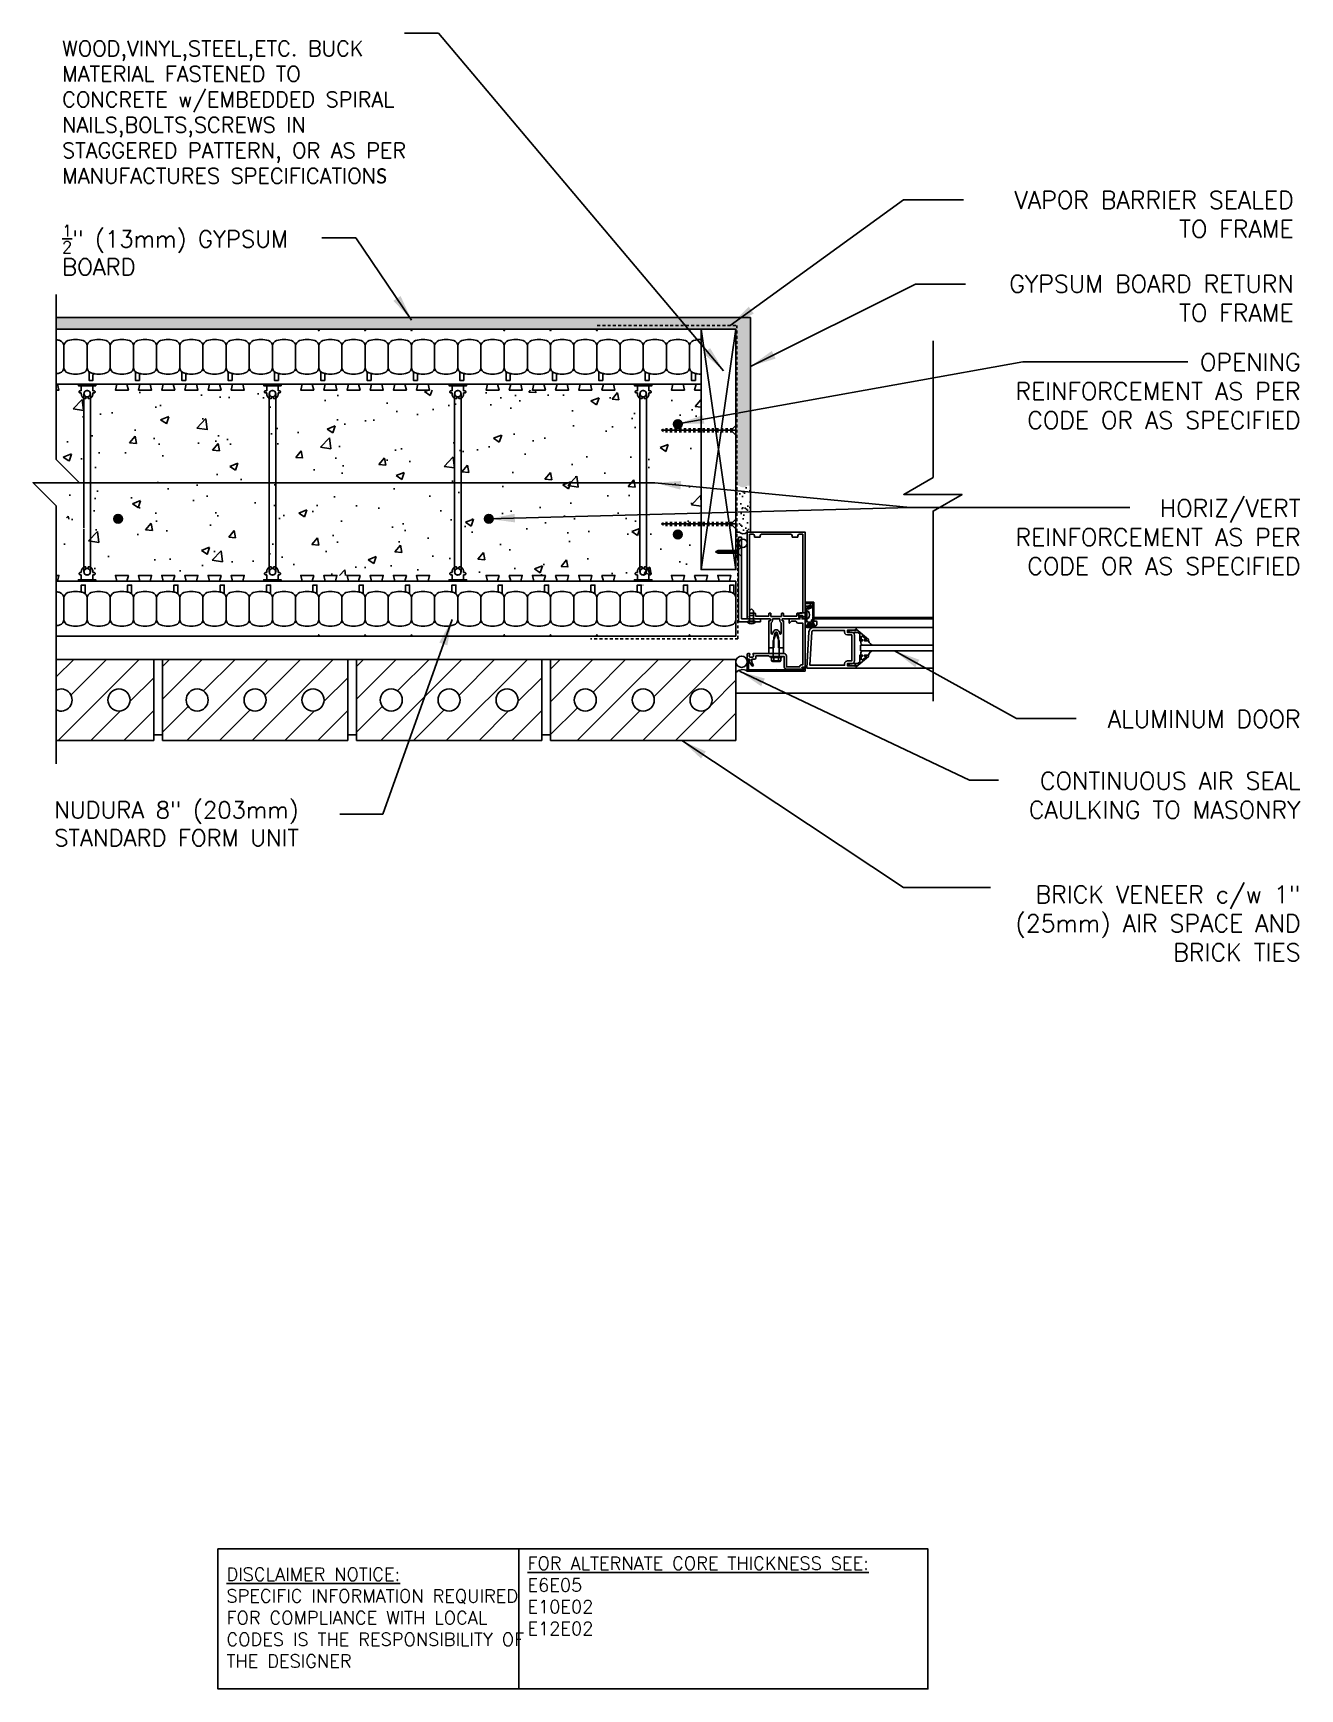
# Model space of a CAD drawing. Header units: inches. Extents: x 2954.8 to 3009.5, y 488.4 to 559.8.
import ezdxf

# ---------------------------------------------------------------- set-up
doc = ezdxf.new("R2010")
doc.units = ezdxf.units.IN
doc.header["$LTSCALE"] = 0.5
doc.header["$MEASUREMENT"] = 0
doc.linetypes.add('DASHED2', pattern=[0.375, 0.25, -0.125])
doc.linetypes.add('HIDDEN2', pattern=[0.1875, 0.125, -0.0625])
doc.layers.get('0').update_dxf_attribs({"linetype": 'CONTINUOUS'})
for name, color, linetype in [('HATCH', 12, 'CONTINUOUS'), ('LINE18', 9, 'CONTINUOUS'), ('line25', 2, 'CONTINUOUS'), ('LINE50', 5, 'CONTINUOUS'), ('LINE65', 3, 'CONTINUOUS'), ('LINE9', 9, 'CONTINUOUS'), ('TEXT', 4, 'CONTINUOUS')]:
    doc.layers.add(name, color=color, linetype=linetype)
doc.styles.add('DIM', font='romans.shx', dxfattribs={"width": 0.7})
doc.styles.add('ROMANS', font='romans')
doc.styles.get("Standard").update_dxf_attribs({"font": 'romans.shx'})
doc.dimstyles.new('ext_12', dxfattribs={"dimscale": 12, "dimtxt": 0.09375, "dimasz": 0.09375, "dimexe": 0.09375, "dimexo": 0.0625, "dimgap": 0.0625, "dimtad": 1, "dimdec": 1, "dimzin": 3, "dimdsep": 46, "dimlunit": 4, "dimtxsty": 'DIM', "dimcen": 0.09, "dimdle": 0.09375, "dimclrt": 4, "dimadec": 0, "dimazin": 0, "dimtfac": 1, "dimtdec": 1, "dimtmove": 2, "dimatfit": 3, "dimfxl": 0, "dimfrac": 2, "dimtolj": 1, "dimtzin": 0, "dimarcsym": 0})

msp = doc.modelspace()

# ---------------------------------------------------------------- texts
at = {"layer": 'TEXT', "attachment_point": 4}
for s, insert, char_height, width in [('{\\H0.9167x;WOOD,VINYL,STEEL,ETC. BUCK MATERIAL FASTENED TO CONCRETE w/EMBEDDED SPIRAL NAILS,BOLTS,SCREWS IN STAGGERED PATTERN, OR AS PER MANUFACTURES SPECIFICATION\\fCalibri|b0|i0|c0|p34;S}', (2956.096, 556.43), 0.72, 14.97902), ('\\A1;{\\H0.7x;\\S1/2;}" (13mm) GYPSUM BOARD', (2956.096, 550.48), 0.72, 10.95723), ('NUDURA 8" (203mm) STANDARD FORM UNIT', (2955.756, 525.721), 0.72, 14.97902), ('{\\LFOR ALTERNATE CORE THICKNESS SEE:\\P}E6E05\\PE10E02\\PE12E02', (2976.18, 492.406), 0.5625, 23.33295), ('{\\LDISCLAIMER NOTICE:}\\PSPECIFIC INFORMATION REQUIRED FOR COMPLIANCE WITH LOCAL CODES IS THE RESPONSIBILITY OF THE DESIGNER', (2963.188, 491.466), 0.5625, 14.00235)]:
    msp.add_mtext(s, dxfattribs=dict(at, insert=insert, char_height=char_height, width=width))
at = {"layer": 'TEXT', "char_height": 0.75, "width": 13.88435, "attachment_point": 9, "style": 'ROMANS'}
for s, insert in [('\\A1;VAPOR BARRIER SEALED TO FRAME', (3009.253, 551.018)), ('\\A1;GYPSUM BOARD RETURN TO FRAME ', (3009.253, 547.4)), ('\\A1;OPENING REINFORCEMENT AS PER CODE OR AS SPECIFIED', (3009.549, 542.768)), ('\\A1;HORIZ/VERT\\PREINFORCEMENT AS PER CODE OR AS SPECIFIED', (3009.549, 536.469)), ('\\A1;ALUMINUM DOOR', (3009.549, 529.871)), ('\\A1;CONTINUOUS AIR SEAL CAULKING TO MASONRY', (3009.549, 525.953)), ('\\A1;BRICK VENEER c/w 1" (25mm) AIR SPACE AND BRICK TIES', (3009.549, 519.803))]:
    msp.add_mtext(s, dxfattribs=dict(at, insert=insert))

# ---------------------------------------------------------------- blocks, each defined once
blk = doc.blocks.new('Connector')
blk.add_point((0.271, 0))
at = {"layer": 'LINE9'}
for p, q in [((0, 0.375), (0, -0.375)), ((0.062, -0.375), (0.062, 0.375)), ((0.281, 0.25), (0.062, 0.25))]:
    blk.add_line(p, q, dxfattribs=at)
for points, weights in [([(0.007, 0.375), (0.004, 0.375), (0, 0.375)], [1, 0.972587069138, 0.950305488115]), ([(0.327, 0.343), (0.308, 0.343), (0.281, 0.317), (0.281, 0.297)], [1, 0.85355339, 0.85355339, 1]), ([(0.328, 0.343), (0.327, 0.343), (0.327, 0.343)], [1, 0.70710678, 1]), ([(0.375, 0.297), (0.375, 0.317), (0.348, 0.343), (0.329, 0.343)], [1, 0.85355339, 0.85355339, 1]), ([(0.406, 0.25), (0.546, 0.25), (0.619, 0.131)], [0.958404415409, 0.794674173519, 0.864651571113]), ([(0.619, 0.052), (0.612, 0.049), (0.604, 0.049)], [0.83615024178, 0.892081430621, 1]), ([(0, -0.375), (0.004, -0.375), (0.007, -0.375)], [0.950305488115, 0.972587069138, 1]), ([(0.281, -0.297), (0.281, -0.317), (0.308, -0.343), (0.327, -0.343)], [1, 0.85355339, 0.85355339, 1]), ([(0.327, -0.343), (0.281, -0.343), (0.281, -0.297)], [1, 0.70710678, 1]), ([(0.329, -0.343), (0.348, -0.343), (0.375, -0.317), (0.375, -0.297)], [1, 0.85355339, 0.85355339, 1]), ([(0.375, -0.297), (0.375, -0.343), (0.329, -0.343)], [1, 0.70710678, 1]), ([(0.619, -0.131), (0.546, -0.25), (0.406, -0.25)], [0.864651574428, 0.794674169686, 0.958404415195]), ([(0.604, -0.049), (0.612, -0.049), (0.619, -0.052)], [1, 0.89208144177, 0.836150253337])]:
    blk.add_rational_spline(points, weights, degree=2, dxfattribs=at)
for points, degree in [([(0, 0.375), (0.002, 0.375), (0.005, 0.375), (0.007, 0.375)], 3), ([(0.007, 0.375), (0.021, 0.375), (0.051, 0.375), (0.062, 0.375), (0.062, 0.375)], 3), ([(0.281, 0.25), (0.281, 0.297)], 1), ([(0.327, 0.343), (0.327, 0.343), (0.328, 0.343), (0.328, 0.343)], 3), ([(0.328, 0.343), (0.329, 0.343), (0.329, 0.343), (0.329, 0.343)], 3), ([(0.375, 0.25), (0.375, 0.297)], 1), ([(0.406, 0.25), (0.375, 0.25)], 1), ([(0.406, 0.25), (0.406, 0.25)], 1), ([(0.406, 0.25), (0.406, 0.25)], 1), ([(0.406, 0.25), (0.406, 0.25)], 1), ([(0.406, 0.25), (0.406, 0.25)], 1), ([(0.406, 0.25), (0.406, 0.25)], 1), ([(0.406, 0.25), (0.406, 0.25)], 1), ([(0.406, 0.25), (0.406, 0.25)], 1), ([(0.406, 0.25), (0.406, 0.25)], 1), ([(0.406, 0.25), (0.406, 0.25)], 1), ([(0.406, 0.25), (0.406, 0.25)], 1), ([(0.406, 0.25), (0.406, 0.25)], 1), ([(0.406, 0.25), (0.406, 0.25)], 1), ([(0.406, 0.25), (0.406, 0.25)], 1), ([(0.406, 0.25), (0.406, 0.25)], 1), ([(0.406, 0.25), (0.406, 0.25)], 1), ([(0.406, 0.25), (0.406, 0.25)], 1), ([(0.406, 0.25), (0.406, 0.25)], 1), ([(0.406, 0.25), (0.406, 0.25)], 1), ([(0.406, 0.25), (0.406, 0.25)], 1), ([(0.406, 0.25), (0.406, 0.25)], 1), ([(0.406, 0.25), (0.406, 0.25)], 1), ([(0.406, 0.25), (0.406, 0.25)], 1), ([(0.406, 0.25), (0.406, 0.25)], 1), ([(0.406, 0.25), (0.406, 0.25)], 1), ([(0.604, 0.049), (0.532, 0.049)], 1), ([(0.532, 0.049), (0.532, 0.049)], 1), ([(0.532, 0.049), (0.532, 0.049)], 1), ([(0.532, 0.049), (0.532, 0.049)], 1), ([(0.532, 0.049), (0.532, 0.049)], 1), ([(0.532, 0.049), (0.532, 0.049)], 1), ([(0.532, 0.049), (0.532, 0.049)], 1), ([(0.532, 0.049), (0.532, 0.049)], 1), ([(0.532, 0.049), (0.532, 0.049)], 1), ([(0.532, 0.049), (0.532, 0.049)], 1), ([(0.532, 0.049), (0.532, 0.049)], 1), ([(0.604, 0.049), (0.609, 0.049), (0.614, 0.05), (0.619, 0.052)], 3), ([(0.604, 0.049), (0.604, 0.049)], 1), ([(0.604, 0.049), (0.604, 0.049)], 1), ([(0.604, 0.049), (0.604, 0.049)], 1), ([(0.604, 0.049), (0.604, 0.049)], 1), ([(0.619, 0.131), (0.619, 0.052)], 1), ([(0.619, 0.131), (0.619, 0.131)], 1), ([(0.619, 0.131), (0.619, 0.131)], 1), ([(0.619, 0.131), (0.619, 0.131)], 1), ([(0.619, 0.131), (0.619, 0.131)], 1), ([(0.007, -0.375), (0.005, -0.375), (0.002, -0.375), (0, -0.375)], 3), ([(0.062, -0.375), (0.062, -0.375), (0.051, -0.375), (0.021, -0.375), (0.007, -0.375)], 3), ([(0.062, -0.25), (0.281, -0.25)], 1), ([(0.281, -0.297), (0.281, -0.25)], 1), ([(0.281, -0.25), (0.281, -0.297)], 1), ([(0.328, -0.343), (0.328, -0.343), (0.327, -0.343), (0.327, -0.343)], 3), ([(0.329, -0.343), (0.329, -0.343), (0.329, -0.343), (0.328, -0.343)], 3), ([(0.375, -0.25), (0.375, -0.297)], 1), ([(0.375, -0.297), (0.375, -0.25)], 1), ([(0.406, -0.25), (0.375, -0.25)], 1), ([(0.406, -0.25), (0.406, -0.25)], 1), ([(0.406, -0.25), (0.406, -0.25)], 1), ([(0.406, -0.25), (0.406, -0.25)], 1), ([(0.406, -0.25), (0.406, -0.25)], 1), ([(0.406, -0.25), (0.406, -0.25)], 1), ([(0.406, -0.25), (0.406, -0.25)], 1), ([(0.406, -0.25), (0.406, -0.25)], 1), ([(0.406, -0.25), (0.406, -0.25)], 1), ([(0.406, -0.25), (0.406, -0.25)], 1), ([(0.406, -0.25), (0.406, -0.25)], 1), ([(0.406, -0.25), (0.406, -0.25)], 1), ([(0.532, -0.049), (0.604, -0.049)], 1), ([(0.604, -0.049), (0.58, -0.049), (0.556, -0.049), (0.532, -0.049)], 3), ([(0.532, -0.049), (0.532, -0.049)], 1), ([(0.532, -0.049), (0.532, -0.049)], 1), ([(0.532, -0.049), (0.532, -0.049)], 1), ([(0.532, -0.049), (0.532, -0.049)], 1), ([(0.619, -0.052), (0.614, -0.05), (0.609, -0.049), (0.604, -0.049)], 3), ([(0.604, -0.049), (0.604, -0.049)], 1), ([(0.604, -0.049), (0.604, -0.049)], 1), ([(0.604, -0.049), (0.604, -0.049)], 1), ([(0.604, -0.049), (0.604, -0.049)], 1), ([(0.604, -0.049), (0.604, -0.049)], 1), ([(0.604, -0.049), (0.604, -0.049)], 1), ([(0.604, -0.049), (0.604, -0.049)], 1), ([(0.604, -0.049), (0.604, -0.049)], 1), ([(0.619, -0.052), (0.619, -0.131)], 1), ([(0.619, -0.131), (0.619, -0.131)], 1), ([(0.619, -0.131), (0.619, -0.131)], 1), ([(0.619, -0.131), (0.619, -0.131)], 1), ([(0.619, -0.131), (0.619, -0.131)], 1)]:
    blk.add_open_spline(points, degree=degree, dxfattribs=at)
for points, weights, knots in [([(0.062, 0.375), (0.062, 0.375), (0.046, 0.375), (0.03, 0.375), (0.007, 0.375)], [0.868718858569, 0.861102746415, 1, 0.861102734288, 0.868718859898], [0, 0, 0, 0.5, 0.5, 1, 1, 1]), ([(0.532, 0.049), (0.472, 0.203), (0.333, 0.113), (0.157, 0), (0.333, -0.113), (0.472, -0.203), (0.532, -0.049)], [0.899508922286, 0.599718215298, 1, 0.54226024, 1, 0.599718224335, 0.899508908749], [0, 0, 0, 0.318112, 0.318112, 0.681888, 0.681888, 1, 1, 1]), ([(0.007, -0.375), (0.03, -0.375), (0.046, -0.375), (0.062, -0.375), (0.062, -0.375)], [0.868718859319, 0.861102739573, 1, 0.861102742958, 0.868718858948], [0, 0, 0, 0.5, 0.5, 1, 1, 1])]:
    blk.add_rational_spline(points, weights, degree=2, knots=knots, dxfattribs=at)
blk = doc.blocks.new('B060316')
for p, q in [((1.969, 0), (1.969, -0.133)), ((2.217, -0.013), (1.969, 0)), ((1.969, -0.347), (1.969, -0.469)), ((2, -0.5), (2.126, -0.5)), ((2.003, -0.133), (2.003, -0.115)), ((2.003, -0.365), (2.003, -0.347)), ((2.049, -0.115), (2.049, -0.365)), ((2.107, -0.265), (2.107, -0.127)), ((2.207, -0.265), (2.107, -0.265)), ((2.107, -0.359), (2.107, -0.329)), ((2.157, -0.38), (2.119, -0.373)), ((2.121, -0.314), (2.207, -0.306)), ((2.157, -0.469), (2.157, -0.38)), ((2.169, -0.065), (2.405, -0.065)), ((2.207, -0.306), (2.207, -0.265)), ((2.555, -0.013), (2.217, -0.013)), ((2.451, -0.065), (2.747, -0.065)), ((2.803, 0), (2.555, -0.013)), ((2.747, -0.065), (2.747, -0.141)), ((2.803, -0.01), (2.803, 0)), ((2.813, -0.02), (2.803, -0.01)), ((2.803, -0.03), (2.813, -0.02)), ((2.803, -0.108), (2.803, -0.03)), ((2.848, -0.232), (2.803, -0.108))]:
    blk.add_line(p, q)
for centre, radius, start, end in [((1.986, -0.133), 0.017, 180, 0), ((1.986, -0.347), 0.017, 360, 180), ((2, -0.469), 0.031, 180, 270), ((2.026, -0.115), 0.023, 0, 180), ((2.026, -0.365), 0.023, 180, 0), ((2.169, -0.127), 0.062, 90, 180), ((2.122, -0.329), 0.015, 95, 180), ((2.122, -0.359), 0.015, 180, 260), ((2.126, -0.469), 0.031, 270, 0), ((2.428, -0.086), 0.031, 42.64231, 137.35769), ((2.356, -0.5), 0.531, 29.03527, 42.57888), ((2.833, -0.235), 0.015, 209.03527, 10.96473)]:
    blk.add_arc(centre, radius, start, end)

# ---------------------------------------------------------------- hatches: boundary and pattern name
at = {"layer": 'HATCH'}
h = msp.add_hatch(dxfattribs=at)
h.set_pattern_fill('AR-SAND', color=256, scale=0.25, style=0)
h.set_pattern_definition([(37.5, (8.8331, -13.38456), (-0.01574834, 0.48170594), [0, -0.38, 0, -0.425, 0, -0.40625]), (7.5, (8.8331, -13.38456), (0.44244418, 0.70553652), [0, -0.205, 0, -0.3425, 0, -0.13125]), (327.5, (8.5256, -13.38456), (0.778535465, 0.001414763), [0, -0.125, 0, -0.45, 0, -0.5875]), (317.5, (8.5256, -13.38456), (0.75153165, 0.21941889), [0, -0.0625, 0, -0.295, 0, -0.3375])])
h.paths.add_polyline_path([(2985.799, 547.566), (2985.544, 547.566), (2955.852, 547.566), (2955.852, 547.066), (2983.674, 547.066), (2985.174, 547.066), (2985.174, 540.316), (2985.299, 540.316, 0.406613), (2985.665, 540.312), (2985.665, 540.316), (2985.799, 540.316)])
h = msp.add_hatch(dxfattribs=at)
h.set_pattern_fill('AR-CONC', color=256, scale=0.5, style=0)
h.set_pattern_definition([(50, (-1.7398, 27.8375), (3.586301, -0.3137607), [0.375, -4.125]), (355, (-1.7398, 27.8375), (-0.6937567, 3.7609607), [0.3, -3.3]), (100.4514, (-1.441, 27.8114), (2.892547, 3.4471977), [0.318701, -3.5057106]), (46.1842, (-1.74, 28.8375), (5.336205, -0.827595), [0.5625, -6.1875]), (96.6356, (-1.295, 28.7686), (4.6733135, 4.870589), [0.478051, -5.258565]), (351.1842, (-1.74, 28.8375), (4.67331, 4.870593), [0.45, -4.95]), (21, (-1.2398, 28.5875), (2.9845353, -2.0130945), [0.375, -4.125]), (326, (-1.2398, 28.5875), (1.2165767, 3.6257502), [0.3, -3.3]), (71.4514, (-0.991, 28.4198), (4.201113, 1.6126525), [0.318701, -3.5057106]), (37.5, (-1.7398, 27.8375), (0.0607993, 1.66446927), [0, -3.26, 0, -3.35, 0, -3.3125]), (7.5, (-1.7398, 27.8375), (1.3153477, 1.9720586), [0, -1.91, 0, -3.185, 0, -1.2625]), (327.5, (-2.8548, 27.8375), (2.6691122, -0.11277436), [0, -1.25, 0, -3.9, 0, -5.175]), (317.5, (-3.3548, 27.8375), (2.9159308, 0.500525), [0, -1.625, 0, -2.59, 0, -3.675])])
h.paths.add_polyline_path([(2955.955, 539.11), (2957.113, 538.441), (2955.955, 538.441), (2955.955, 536.441), (2983.674, 536.441), (2983.674, 544.441), (2955.955, 544.441)])
h = msp.add_hatch(dxfattribs=at)
h.set_pattern_fill('AR-SAND', color=256, scale=0.25, style=0)
h.set_pattern_definition([(37.5, (0, 0), (-0.01574834, 0.48170594), [0, -0.38, 0, -0.425, 0, -0.40625]), (7.5, (0, 0), (0.44244418, 0.70553652), [0, -0.205, 0, -0.3425, 0, -0.13125]), (327.5, (-0.3075, 0), (0.778535465, 0.001414763), [0, -0.125, 0, -0.45, 0, -0.5875]), (317.5, (-0.3075, 0), (0.75153165, 0.21941889), [0, -0.0625, 0, -0.295, 0, -0.3375])])
h.paths.add_polyline_path([(2985.799, 540.278), (2985.319, 540.278), (2985.319, 538.298, 0.376662), (2985.665, 538.312), (2985.665, 538.316), (2985.799, 538.316)])
at = {"layer": 'LINE65'}
for points in [[(2982.859, 542.97, 1), (2982.484, 542.97, 1)], [(2958.696, 538.886, 1), (2958.321, 538.886, 1)], [(2974.696, 538.886, 1), (2974.321, 538.886, 1)], [(2982.859, 538.209, 1), (2982.484, 538.209, 1)]]:
    msp.add_hatch(color=256, dxfattribs=at).paths.add_polyline_path(points)

# ---------------------------------------------------------------- linework, layer by layer
at = {"layer": 'HATCH'}
for p, q in [((2983.674, 547.066), (2985.174, 536.691)), ((2985.174, 547.066), (2983.674, 536.691)), ((2985.174, 542.705), (2981.968, 542.705)), ((2985.174, 538.664), (2981.968, 538.664)), ((2985.289, 537.463), (2984.289, 537.463)), ((2955.843, 532.063), (2956.596, 532.816)), ((2955.925, 529.316), (2959.425, 532.816)), ((2956.475, 531.281), (2958.01, 532.816)), ((2960.424, 532.512), (2960.728, 532.816)), ((2960.424, 531.098), (2962.143, 532.816)), ((2961.471, 529.316), (2964.971, 532.816)), ((2962.197, 531.457), (2963.557, 532.816)), ((2964.3, 529.316), (2967.8, 532.816)), ((2964.85, 531.281), (2966.385, 532.816)), ((2968.799, 532.512), (2969.103, 532.816)), ((2968.799, 531.098), (2970.518, 532.816)), ((2969.846, 529.316), (2973.346, 532.816)), ((2970.572, 531.457), (2971.932, 532.816)), ((2972.675, 529.316), (2976.175, 532.816)), ((2973.225, 531.281), (2974.76, 532.816)), ((2977.174, 532.402), (2977.589, 532.816)), ((2977.174, 530.987), (2979.003, 532.816)), ((2979.008, 531.407), (2980.417, 532.816)), ((2980.574, 531.559), (2981.831, 532.816)), ((2981.16, 529.316), (2984.66, 532.816)), ((2981.631, 531.202), (2983.246, 532.816)), ((2959.021, 530.998), (2960.049, 532.027)), ((2967.396, 530.998), (2968.424, 532.027)), ((2975.771, 530.998), (2976.799, 532.027)), ((2984.088, 530.83), (2985.174, 531.916)), ((2978.331, 529.316), (2980.574, 531.559)), ((2957.339, 529.316), (2958.617, 530.595)), ((2958.753, 529.316), (2960.049, 530.612)), ((2960.424, 529.683), (2961.534, 530.793)), ((2962.885, 529.316), (2964.21, 530.641)), ((2965.714, 529.316), (2966.992, 530.595)), ((2967.128, 529.316), (2968.424, 530.612)), ((2968.799, 529.683), (2969.909, 530.793)), ((2971.26, 529.316), (2972.585, 530.641)), ((2974.089, 529.316), (2975.367, 530.595)), ((2975.503, 529.316), (2976.799, 530.612)), ((2977.174, 529.573), (2978.334, 530.733)), ((2980.304, 529.875), (2981.039, 530.609)), ((2982.574, 529.316), (2983.91, 530.652)), ((2983.988, 529.316), (2985.174, 530.502)), ((2979.746, 529.316), (2980.304, 529.875))]:
    msp.add_line(p, q, dxfattribs=at)
at = {"layer": 'HATCH', "color": 6, "linetype": 'DASHED2'}
for q in [(2985.262, 538.031), (2978.906, 533.712)]:
    msp.add_line((2985.262, 533.712), q, dxfattribs=at)
at = {"layer": 'HATCH', "color": 12}
for p, q in [((2988.165, 538.316), (2988.146, 538.316)), ((2993.688, 534.626), (2988.544, 534.626)), ((2993.688, 534.563), (2988.544, 534.563)), ((2990.363, 534.188), (2993.688, 534.188)), ((2990.567, 533.527), (2990.579, 533.482)), ((2990.567, 533.527), (2990.579, 533.482)), ((2990.579, 533.144), (2990.567, 533.099)), ((2990.579, 533.144), (2990.567, 533.099)), ((2990.567, 533.099), (2990.567, 533.001)), ((2990.579, 533.482), (2990.611, 533.45)), ((2990.579, 533.482), (2990.611, 533.45)), ((2990.611, 533.176), (2990.579, 533.144)), ((2990.611, 533.176), (2990.579, 533.144)), ((2990.611, 533.45), (2990.656, 533.438)), ((2990.611, 533.45), (2990.656, 533.438)), ((2990.656, 533.188), (2990.611, 533.176)), ((2990.656, 533.188), (2990.611, 533.176)), ((2990.893, 533.626), (2990.929, 533.548)), ((2990.893, 533.626), (2990.929, 533.548)), ((2990.929, 533.078), (2990.893, 533)), ((2990.929, 533.078), (2990.893, 533)), ((2990.929, 533.548), (2990.986, 533.484)), ((2990.929, 533.548), (2990.986, 533.484)), ((2990.986, 533.142), (2990.929, 533.078)), ((2990.986, 533.142), (2990.929, 533.078)), ((2990.986, 533.484), (2991.059, 533.438)), ((2990.986, 533.484), (2991.059, 533.438)), ((2991.059, 533.188), (2990.986, 533.142)), ((2991.059, 533.188), (2990.986, 533.142)), ((2990.363, 532.438), (2993.688, 532.438)), ((2993.688, 531.362), (2985.174, 531.362))]:
    msp.add_line(p, q, dxfattribs=at)
at = {"layer": 'HATCH', "color": 6, "linetype": 'DASHED2'}
msp.add_lwpolyline([(2979.195, 547.232), (2985.213, 547.232), (2985.213, 537.124)], dxfattribs=at)
at = {"layer": 'HATCH', "color": 12}
msp.add_lwpolyline([(2990.567, 533.527), (2990.567, 533.626)], dxfattribs=at)
at = {"layer": 'HATCH'}
for centre, radius in [((2985.482, 537.829), 0.183), ((2985.42, 532.719), 0.246)]:
    msp.add_circle(centre, radius, dxfattribs=at)
for centre, radius, start, end in [((2985.484, 538.502), 0.262, 225.1394, 313.64867), ((2985.458, 531.986), 0.39, 57.88706, 136.7705)]:
    msp.add_arc(centre, radius, start, end, dxfattribs=at)
at = {"layer": 'LINE18', "linetype": 'HIDDEN2'}
for p, q in [((2981.968, 542.705), (2982.087, 542.767)), ((2981.968, 542.705), (2982.087, 542.642)), ((2985.03, 542.767), (2982.087, 542.767)), ((2985.03, 542.642), (2982.087, 542.642)), ((2981.968, 538.664), (2982.087, 538.727)), ((2981.968, 538.664), (2982.087, 538.602)), ((2985.03, 538.727), (2982.087, 538.727)), ((2985.03, 538.602), (2982.087, 538.602))]:
    msp.add_line(p, q, dxfattribs=at)
at = {"layer": 'LINE18'}
for p, q in [((2985.03, 542.767), (2985.174, 542.911)), ((2985.03, 542.642), (2985.174, 542.499)), ((2985.03, 538.727), (2985.174, 538.87)), ((2985.03, 538.602), (2985.174, 538.458)), ((2985.299, 538.316), (2985.174, 538.316)), ((2986.237, 534.566), (2985.414, 534.566)), ((2986.237, 534.441), (2986.237, 534.566)), ((2986.237, 534.441), (2985.289, 534.441))]:
    msp.add_line(p, q, dxfattribs=at)
for points in [[(2955.843, 528.316), (2955.843, 539.441), (2954.843, 540.441), (2956.843, 540.441), (2955.843, 541.441), (2955.843, 548.566)], [(2993.688, 531.02), (2993.688, 539.218), (2994.94, 539.941), (2992.418, 539.941), (2993.688, 540.674), (2993.688, 546.566)]]:
    msp.add_lwpolyline(points, dxfattribs=at)
at = {"layer": 'line25'}
for p, q in [((2985.174, 547.066), (2983.674, 547.066)), ((2983.674, 544.691), (2955.861, 544.691)), ((2985.174, 536.191), (2955.861, 536.191)), ((2981.153, 536.023), (2981.174, 536.023)), ((2960.049, 532.816), (2960.049, 529.316)), ((2960.424, 532.816), (2960.424, 529.316)), ((2960.424, 532.816), (2960.424, 529.316)), ((2968.424, 532.816), (2968.424, 529.316)), ((2968.799, 532.816), (2968.799, 529.316)), ((2968.799, 532.816), (2968.799, 529.316)), ((2976.799, 532.816), (2976.799, 529.316)), ((2977.174, 532.816), (2977.174, 529.316)), ((2977.174, 532.816), (2977.174, 529.316)), ((2985.174, 532.816), (2985.174, 529.316)), ((2960.424, 529.566), (2960.049, 529.566)), ((2968.799, 529.566), (2968.424, 529.566)), ((2977.174, 529.566), (2976.799, 529.566)), ((2960.049, 529.316), (2955.843, 529.316)), ((2968.424, 529.316), (2960.424, 529.316)), ((2976.799, 529.316), (2968.799, 529.316)), ((2985.174, 529.316), (2977.174, 529.316))]:
    msp.add_line(p, q, dxfattribs=at)
for points in [[(2983.674, 547.066), (2983.674, 536.691), (2985.174, 536.691), (2985.174, 547.066)], [(2955.843, 544.691), (2955.893, 544.691), (2955.955, 544.441), (2955.843, 544.441)], [(2983.674, 544.441), (2983.393, 544.441), (2983.455, 544.691)], [(2955.843, 536.191), (2955.893, 536.191), (2955.955, 536.441), (2955.843, 536.441)]]:
    msp.add_lwpolyline(points, dxfattribs=at)
for points in [[(2958.893, 544.691), (2958.955, 544.441), (2958.393, 544.441), (2958.455, 544.691)], [(2959.893, 544.691), (2959.955, 544.441), (2959.393, 544.441), (2959.455, 544.691)], [(2960.893, 544.691), (2960.955, 544.441), (2960.393, 544.441), (2960.455, 544.691)], [(2961.893, 544.691), (2961.955, 544.441), (2961.393, 544.441), (2961.455, 544.691)], [(2962.893, 544.691), (2962.955, 544.441), (2962.393, 544.441), (2962.455, 544.691)], [(2963.893, 544.691), (2963.955, 544.441), (2963.393, 544.441), (2963.455, 544.691)], [(2966.893, 544.691), (2966.955, 544.441), (2966.393, 544.441), (2966.455, 544.691)], [(2967.893, 544.691), (2967.955, 544.441), (2967.393, 544.441), (2967.455, 544.691)], [(2968.893, 544.691), (2968.955, 544.441), (2968.393, 544.441), (2968.455, 544.691)], [(2969.893, 544.691), (2969.955, 544.441), (2969.393, 544.441), (2969.455, 544.691)], [(2970.893, 544.691), (2970.955, 544.441), (2970.393, 544.441), (2970.455, 544.691)], [(2971.893, 544.691), (2971.955, 544.441), (2971.393, 544.441), (2971.455, 544.691)], [(2974.893, 544.691), (2974.955, 544.441), (2974.393, 544.441), (2974.455, 544.691)], [(2975.893, 544.691), (2975.955, 544.441), (2975.393, 544.441), (2975.455, 544.691)], [(2976.893, 544.691), (2976.955, 544.441), (2976.393, 544.441), (2976.455, 544.691)], [(2977.893, 544.691), (2977.955, 544.441), (2977.393, 544.441), (2977.455, 544.691)], [(2978.893, 544.691), (2978.955, 544.441), (2978.393, 544.441), (2978.455, 544.691)], [(2979.893, 544.691), (2979.955, 544.441), (2979.393, 544.441), (2979.455, 544.691)], [(2982.893, 544.691), (2982.955, 544.441), (2982.393, 544.441), (2982.455, 544.691)], [(2958.893, 536.191), (2958.955, 536.441), (2958.393, 536.441), (2958.455, 536.191)], [(2959.893, 536.191), (2959.955, 536.441), (2959.393, 536.441), (2959.455, 536.191)], [(2960.893, 536.191), (2960.955, 536.441), (2960.393, 536.441), (2960.455, 536.191)], [(2961.893, 536.191), (2961.955, 536.441), (2961.393, 536.441), (2961.455, 536.191)], [(2962.893, 536.191), (2962.955, 536.441), (2962.393, 536.441), (2962.455, 536.191)], [(2963.893, 536.191), (2963.955, 536.441), (2963.393, 536.441), (2963.455, 536.191)], [(2966.893, 536.191), (2966.955, 536.441), (2966.393, 536.441), (2966.455, 536.191)], [(2967.893, 536.191), (2967.955, 536.441), (2967.393, 536.441), (2967.455, 536.191)], [(2968.893, 536.191), (2968.955, 536.441), (2968.393, 536.441), (2968.455, 536.191)], [(2969.893, 536.191), (2969.955, 536.441), (2969.393, 536.441), (2969.455, 536.191)], [(2970.893, 536.191), (2970.955, 536.441), (2970.393, 536.441), (2970.455, 536.191)], [(2971.893, 536.191), (2971.955, 536.441), (2971.393, 536.441), (2971.455, 536.191)], [(2974.893, 536.191), (2974.955, 536.441), (2974.393, 536.441), (2974.455, 536.191)], [(2975.893, 536.191), (2975.955, 536.441), (2975.393, 536.441), (2975.455, 536.191)], [(2976.893, 536.191), (2976.955, 536.441), (2976.393, 536.441), (2976.455, 536.191)], [(2977.893, 536.191), (2977.955, 536.441), (2977.393, 536.441), (2977.455, 536.191)], [(2978.893, 536.191), (2978.955, 536.441), (2978.393, 536.441), (2978.455, 536.191)], [(2979.893, 536.191), (2979.955, 536.441), (2979.393, 536.441), (2979.455, 536.191)], [(2982.893, 536.191), (2982.955, 536.441), (2982.393, 536.441), (2982.455, 536.191)], [(2983.893, 536.191), (2983.955, 536.441), (2983.393, 536.441), (2983.455, 536.191)], [(2984.893, 536.191), (2984.955, 536.441), (2984.393, 536.441), (2984.455, 536.191)]]:
    msp.add_lwpolyline(points, close=True, dxfattribs=at)
at = {"layer": 'line25', "flags": 128}
msp.add_lwpolyline([(2985.174, 532.816), (2955.843, 532.816)], dxfattribs=at)
at = {"layer": 'line25'}
for centre in [(2958.549, 531.066), (2961.924, 531.066), (2964.424, 531.066), (2966.924, 531.066), (2970.299, 531.066), (2972.799, 531.066), (2975.299, 531.066), (2978.674, 531.066), (2981.174, 531.066), (2983.674, 531.066)]:
    msp.add_circle(centre, 0.477, dxfattribs=at)
msp.add_arc((2956.049, 531.066), 0.477, 244.41958, 115.58042, dxfattribs=at)
at = {"layer": 'LINE50'}
for p, q in [((2955.843, 547.066), (2983.674, 547.066)), ((2985.174, 536.191), (2985.174, 533.816)), ((2985.174, 533.816), (2985.174, 536.191)), ((2955.843, 533.816), (2985.174, 533.816))]:
    msp.add_line(p, q, dxfattribs=at)
at = {"layer": 'LINE65'}
msp.add_line((2981.677, 540.441), (2955.852, 540.441), dxfattribs=at)
for centre in [(2982.672, 542.97), (2958.509, 538.886), (2974.509, 538.886), (2982.672, 538.209)]:
    msp.add_circle(centre, 0.188, dxfattribs=at)
at = {"layer": 'LINE9'}
for p, q in [((2983.174, 545.418), (2983.174, 546.339)), ((2957.033, 539.707), (2957.033, 544.285)), ((2957.315, 539.707), (2957.315, 544.285)), ((2965.033, 539.707), (2965.033, 544.285)), ((2965.315, 539.707), (2965.315, 544.285)), ((2973.033, 536.597), (2973.033, 544.285)), ((2973.315, 536.597), (2973.315, 544.285)), ((2981.033, 536.597), (2981.033, 544.285)), ((2981.315, 536.597), (2981.315, 544.285)), ((2957.033, 538.487), (2957.033, 539.707)), ((2957.315, 536.597), (2957.315, 539.707)), ((2965.033, 536.597), (2965.033, 539.707)), ((2965.315, 536.597), (2965.315, 539.707)), ((2957.033, 536.597), (2957.033, 538.441)), ((2985.289, 538.1), (2985.289, 534.441)), ((2985.414, 538.1), (2985.289, 538.1)), ((2985.414, 534.566), (2985.414, 538.1)), ((2984.289, 537.463), (2984.409, 537.525)), ((2984.289, 537.463), (2984.409, 537.4)), ((2985.289, 537.525), (2984.409, 537.525)), ((2985.289, 537.4), (2984.409, 537.4)), ((2985.289, 537.544), (2985.414, 537.669)), ((2985.289, 537.382), (2985.414, 537.257))]:
    msp.add_line(p, q, dxfattribs=at)
at = {"layer": 'LINE9', "color": 9}
for p, q in [((2985.765, 538.216), (2985.765, 534.846)), ((2985.925, 538.216), (2985.765, 538.216)), ((2985.985, 538.096), (2985.985, 538.156)), ((2986.22, 538.096), (2985.985, 538.096)), ((2986.22, 538.156), (2986.22, 538.096)), ((2987.55, 538.216), (2986.28, 538.216)), ((2987.61, 538.096), (2987.61, 538.156)), ((2987.845, 538.096), (2987.61, 538.096)), ((2987.845, 538.156), (2987.845, 538.096)), ((2988.065, 538.216), (2987.905, 538.216)), ((2988.065, 534.846), (2988.065, 538.216)), ((2988.544, 535.283), (2988.169, 535.283)), ((2988.169, 535.283), (2988.171, 535.233)), ((2988.171, 535.233), (2988.494, 535.233)), ((2988.494, 535.233), (2988.494, 535.118)), ((2988.544, 534.446), (2988.544, 535.283)), ((2986.006, 534.467), (2985.684, 534.467)), ((2985.684, 534.417), (2985.684, 534.467)), ((2985.845, 534.997), (2985.762, 534.914)), ((2985.762, 534.467), (2985.762, 534.914)), ((2986, 534.816), (2985.795, 534.816)), ((2985.845, 534.997), (2985.928, 534.914)), ((2985.928, 534.467), (2985.928, 534.914)), ((2986.006, 534.417), (2986.006, 534.467)), ((2986.02, 534.691), (2986.02, 534.796)), ((2986.02, 534.691), (2986.602, 534.691)), ((2986.602, 534.691), (2986.602, 534.796)), ((2986.602, 533.316), (2986.602, 534.48)), ((2986.622, 534.816), (2986.662, 534.816)), ((2986.682, 534.796), (2986.682, 534.666)), ((2986.682, 534.666), (2987.148, 534.666)), ((2986.762, 534.566), (2987.068, 534.566)), ((2986.762, 534.5), (2986.762, 534.566)), ((2987.068, 534.566), (2987.068, 534.5)), ((2987.148, 534.666), (2987.148, 534.796)), ((2987.168, 534.816), (2987.208, 534.816)), ((2987.228, 534.796), (2987.228, 534.691)), ((2987.228, 534.691), (2987.81, 534.691)), ((2987.228, 534.48), (2987.228, 533.316)), ((2987.81, 534.691), (2987.81, 534.796)), ((2987.83, 534.816), (2988.035, 534.816)), ((2987.859, 534.742), (2987.942, 534.825)), ((2987.859, 534.742), (2987.942, 534.659)), ((2988.234, 534.825), (2987.942, 534.825)), ((2988.234, 534.659), (2987.942, 534.659)), ((2988.234, 534.581), (2988.234, 534.903)), ((2988.284, 534.903), (2988.234, 534.903)), ((2988.284, 534.581), (2988.234, 534.581)), ((2988.249, 535.041), (2988.263, 535.002)), ((2988.282, 534.993), (2988.474, 535.063)), ((2988.484, 535.104), (2988.315, 535.043)), ((2988.494, 534.681), (2988.484, 534.671)), ((2988.484, 534.671), (2988.494, 534.661)), ((2988.494, 535.049), (2988.494, 534.681)), ((2988.494, 534.661), (2988.494, 534.446)), ((2986.702, 533.939), (2986.702, 534.402)), ((2986.777, 533.99), (2986.761, 533.931)), ((2986.79, 533.606), (2986.915, 533.941)), ((2986.874, 533.964), (2986.815, 533.746)), ((2986.815, 533.746), (2986.815, 533.316)), ((2986.915, 533.941), (2987.041, 533.606)), ((2987.015, 533.746), (2986.957, 533.964)), ((2987.015, 533.316), (2987.015, 533.746)), ((2987.069, 533.931), (2987.053, 533.99)), ((2987.128, 534.402), (2987.128, 533.939)), ((2988.255, 534.283), (2988.567, 534.283)), ((2988.255, 534.263), (2988.567, 534.263)), ((2988.255, 534.209), (2988.567, 534.209)), ((2988.255, 534.189), (2988.567, 534.189)), ((2988.276, 534.357), (2988.276, 534.342)), ((2988.349, 534.357), (2988.276, 534.357)), ((2988.334, 534.342), (2988.276, 534.342)), ((2988.334, 534.342), (2988.334, 534.283)), ((2988.349, 534.357), (2988.349, 534.301)), ((2988.473, 534.301), (2988.349, 534.301)), ((2988.546, 534.357), (2988.473, 534.357)), ((2988.473, 534.301), (2988.473, 534.357)), ((2988.546, 534.342), (2988.488, 534.342)), ((2988.488, 534.283), (2988.488, 534.342)), ((2988.546, 534.342), (2988.546, 534.357)), ((2986.602, 533.316), (2986.602, 533.066)), ((2986.665, 533.316), (2986.602, 533.316)), ((2986.642, 533.316), (2986.602, 533.316)), ((2986.665, 533.066), (2986.602, 533.066)), ((2986.657, 533.301), (2986.642, 533.316)), ((2986.672, 533.316), (2986.657, 533.301)), ((2986.745, 533.316), (2986.672, 533.316)), ((2986.76, 533.301), (2986.745, 533.316)), ((2986.775, 533.316), (2986.76, 533.301)), ((2986.815, 533.316), (2986.775, 533.316)), ((2986.782, 533.066), (2986.782, 532.941)), ((2986.79, 532.941), (2986.79, 533.606)), ((2987.055, 533.316), (2987.015, 533.316)), ((2987.041, 532.941), (2987.041, 533.606)), ((2987.048, 533.066), (2987.048, 532.941)), ((2987.07, 533.301), (2987.055, 533.316)), ((2987.085, 533.316), (2987.07, 533.301)), ((2987.158, 533.316), (2987.085, 533.316)), ((2987.173, 533.301), (2987.158, 533.316)), ((2987.228, 533.316), (2987.166, 533.316)), ((2987.228, 533.066), (2987.166, 533.066)), ((2987.188, 533.316), (2987.173, 533.301)), ((2987.228, 533.316), (2987.188, 533.316)), ((2987.228, 533.066), (2987.228, 533.316)), ((2990.551, 533.188), (2990.551, 533.438)), ((2990.551, 533.438), (2993.688, 533.438)), ((2993.688, 533.188), (2990.551, 533.188)), ((2986.665, 532.901), (2986.665, 532.941)), ((2987.165, 532.941), (2986.665, 532.941)), ((2987.165, 532.901), (2986.665, 532.901)), ((2986.712, 532.762), (2986.712, 532.901)), ((2987.102, 532.758), (2986.729, 532.758)), ((2986.729, 532.739), (2986.729, 532.758)), ((2987.067, 532.727), (2986.763, 532.727)), ((2986.814, 532.762), (2986.814, 532.901)), ((2987.017, 532.762), (2987.017, 532.901)), ((2987.102, 532.739), (2987.102, 532.758)), ((2987.118, 532.762), (2987.118, 532.901)), ((2987.165, 532.901), (2987.165, 532.941))]:
    msp.add_line(p, q, dxfattribs=at)
at = {"layer": 'LINE9', "flags": 128}
msp.add_lwpolyline([(2985.799, 538.316), (2985.799, 547.566), (2985.544, 547.566), (2955.843, 547.566)], dxfattribs=at)
at = {"layer": 'LINE9'}
for points in [[(2955.843, 546.612, -0.055085), (2956.001, 546.577, -0.325305), (2956.174, 546.339), (2956.174, 545.418, -0.325305), (2956.001, 545.18, -0.03822), (2955.843, 545.142)], [(2955.843, 534.27, 0.055085), (2956.001, 534.305, 0.325305), (2956.174, 534.543), (2956.174, 535.464, 0.325305), (2956.001, 535.702, 0.055085), (2955.843, 535.737, 0.03389)]]:
    msp.add_lwpolyline(points, format="xyb", dxfattribs=at)
for points in [[(2957.001, 545.18, -0.157671), (2956.347, 545.18, -0.325305), (2956.174, 545.418), (2956.174, 546.339, -0.325305), (2956.347, 546.577, -0.157671), (2957.001, 546.577, -0.325305), (2957.174, 546.339), (2957.174, 545.418, -0.325305)], [(2958.001, 545.18, -0.157671), (2957.347, 545.18, -0.325305), (2957.174, 545.418), (2957.174, 546.339, -0.325305), (2957.347, 546.577, -0.157671), (2958.001, 546.577, -0.325305), (2958.174, 546.339), (2958.174, 545.418, -0.325305)], [(2959.001, 545.18, -0.157671), (2958.347, 545.18, -0.325305), (2958.174, 545.418), (2958.174, 546.339, -0.325305), (2958.347, 546.577, -0.157671), (2959.001, 546.577, -0.325305), (2959.174, 546.339), (2959.174, 545.418, -0.325305)], [(2960.001, 545.18, -0.157671), (2959.347, 545.18, -0.325305), (2959.174, 545.418), (2959.174, 546.339, -0.325305), (2959.347, 546.577, -0.157671), (2960.001, 546.577, -0.325305), (2960.174, 546.339), (2960.174, 545.418, -0.325305)], [(2961.001, 545.18, -0.157671), (2960.347, 545.18, -0.325305), (2960.174, 545.418), (2960.174, 546.339, -0.325305), (2960.347, 546.577, -0.157671), (2961.001, 546.577, -0.325305), (2961.174, 546.339), (2961.174, 545.418, -0.325305)], [(2962.001, 545.18, -0.157671), (2961.347, 545.18, -0.325305), (2961.174, 545.418), (2961.174, 546.339, -0.325305), (2961.347, 546.577, -0.157671), (2962.001, 546.577, -0.325305), (2962.174, 546.339), (2962.174, 545.418, -0.325305)], [(2963.001, 545.18, -0.157671), (2962.347, 545.18, -0.325305), (2962.174, 545.418), (2962.174, 546.339, -0.325305), (2962.347, 546.577, -0.157671), (2963.001, 546.577, -0.325305), (2963.174, 546.339), (2963.174, 545.418, -0.325305)], [(2964.001, 545.18, -0.157671), (2963.347, 545.18, -0.325305), (2963.174, 545.418), (2963.174, 546.339, -0.325305), (2963.347, 546.577, -0.157671), (2964.001, 546.577, -0.325305), (2964.174, 546.339), (2964.174, 545.418, -0.325305)], [(2965.001, 545.18, -0.157671), (2964.347, 545.18, -0.325305), (2964.174, 545.418), (2964.174, 546.339, -0.325305), (2964.347, 546.577, -0.157671), (2965.001, 546.577, -0.325305), (2965.174, 546.339), (2965.174, 545.418, -0.325305)], [(2966.001, 545.18, -0.157671), (2965.347, 545.18, -0.325305), (2965.174, 545.418), (2965.174, 546.339, -0.325305), (2965.347, 546.577, -0.157671), (2966.001, 546.577, -0.325305), (2966.174, 546.339), (2966.174, 545.418, -0.325305)], [(2967.001, 545.18, -0.157671), (2966.347, 545.18, -0.325305), (2966.174, 545.418), (2966.174, 546.339, -0.325305), (2966.347, 546.577, -0.157671), (2967.001, 546.577, -0.325305), (2967.174, 546.339), (2967.174, 545.418, -0.325305)], [(2968.001, 545.18, -0.157671), (2967.347, 545.18, -0.325305), (2967.174, 545.418), (2967.174, 546.339, -0.325305), (2967.347, 546.577, -0.157671), (2968.001, 546.577, -0.325305), (2968.174, 546.339), (2968.174, 545.418, -0.325305)], [(2969.001, 545.18, -0.157671), (2968.347, 545.18, -0.325305), (2968.174, 545.418), (2968.174, 546.339, -0.325305), (2968.347, 546.577, -0.157671), (2969.001, 546.577, -0.325305), (2969.174, 546.339), (2969.174, 545.418, -0.325305)], [(2970.001, 545.18, -0.157671), (2969.347, 545.18, -0.325305), (2969.174, 545.418), (2969.174, 546.339, -0.325305), (2969.347, 546.577, -0.157671), (2970.001, 546.577, -0.325305), (2970.174, 546.339), (2970.174, 545.418, -0.325305)], [(2971.001, 545.18, -0.157671), (2970.347, 545.18, -0.325305), (2970.174, 545.418), (2970.174, 546.339, -0.325305), (2970.347, 546.577, -0.157671), (2971.001, 546.577, -0.325305), (2971.174, 546.339), (2971.174, 545.418, -0.325305)], [(2972.001, 545.18, -0.157671), (2971.347, 545.18, -0.325305), (2971.174, 545.418), (2971.174, 546.339, -0.325305), (2971.347, 546.577, -0.157671), (2972.001, 546.577, -0.325305), (2972.174, 546.339), (2972.174, 545.418, -0.325305)], [(2973.001, 545.18, -0.157671), (2972.347, 545.18, -0.325305), (2972.174, 545.418), (2972.174, 546.339, -0.325305), (2972.347, 546.577, -0.157671), (2973.001, 546.577, -0.325305), (2973.174, 546.339), (2973.174, 545.418, -0.325305)], [(2974.001, 545.18, -0.157671), (2973.347, 545.18, -0.325305), (2973.174, 545.418), (2973.174, 546.339, -0.325305), (2973.347, 546.577, -0.157671), (2974.001, 546.577, -0.325305), (2974.174, 546.339), (2974.174, 545.418, -0.325305)], [(2975.001, 545.18, -0.157671), (2974.347, 545.18, -0.325305), (2974.174, 545.418), (2974.174, 546.339, -0.325305), (2974.347, 546.577, -0.157671), (2975.001, 546.577, -0.325305), (2975.174, 546.339), (2975.174, 545.418, -0.325305)], [(2976.001, 545.18, -0.157671), (2975.347, 545.18, -0.325305), (2975.174, 545.418), (2975.174, 546.339, -0.325305), (2975.347, 546.577, -0.157671), (2976.001, 546.577, -0.325305), (2976.174, 546.339), (2976.174, 545.418, -0.325305)], [(2977.001, 545.18, -0.157671), (2976.347, 545.18, -0.325305), (2976.174, 545.418), (2976.174, 546.339, -0.325305), (2976.347, 546.577, -0.157671), (2977.001, 546.577, -0.325305), (2977.174, 546.339), (2977.174, 545.418, -0.325305)], [(2978.001, 545.18, -0.157671), (2977.347, 545.18, -0.325305), (2977.174, 545.418), (2977.174, 546.339, -0.325305), (2977.347, 546.577, -0.157671), (2978.001, 546.577, -0.325305), (2978.174, 546.339), (2978.174, 545.418, -0.325305)], [(2979.001, 545.18, -0.157671), (2978.347, 545.18, -0.325305), (2978.174, 545.418), (2978.174, 546.339, -0.325305), (2978.347, 546.577, -0.157671), (2979.001, 546.577, -0.325305), (2979.174, 546.339), (2979.174, 545.418, -0.325305)], [(2980.001, 545.18, -0.157671), (2979.347, 545.18, -0.325305), (2979.174, 545.418), (2979.174, 546.339, -0.325305), (2979.347, 546.577, -0.157671), (2980.001, 546.577, -0.325305), (2980.174, 546.339), (2980.174, 545.418, -0.325305)], [(2981.001, 545.18, -0.157671), (2980.347, 545.18, -0.325305), (2980.174, 545.418), (2980.174, 546.339, -0.325305), (2980.347, 546.577, -0.157671), (2981.001, 546.577, -0.325305), (2981.174, 546.339), (2981.174, 545.418, -0.325305)], [(2982.001, 545.18, -0.157671), (2981.347, 545.18, -0.325305), (2981.174, 545.418), (2981.174, 546.339, -0.325305), (2981.347, 546.577, -0.157671), (2982.001, 546.577, -0.325305), (2982.174, 546.339), (2982.174, 545.418, -0.325305)], [(2983.001, 545.18, -0.157671), (2982.347, 545.18, -0.325305), (2982.174, 545.418), (2982.174, 546.339, -0.325305), (2982.347, 546.577, -0.157671), (2983.001, 546.577, -0.325305), (2983.174, 546.339), (2983.174, 545.418, -0.325305)], [(2957.347, 545.18, 0.037267), (2957.501, 545.143, 0.463036), (2957.428, 545.081), (2957.428, 544.86), (2957.257, 544.86), (2957.257, 545.206, 0.189002), (2957.241, 545.248, 0.128407)], [(2959.347, 545.18, 0.037267), (2959.501, 545.143, 0.463036), (2959.428, 545.081), (2959.428, 544.86), (2959.257, 544.86), (2959.257, 545.206, 0.189002), (2959.241, 545.248, 0.128407)], [(2961.347, 545.18, 0.037267), (2961.501, 545.143, 0.463036), (2961.428, 545.081), (2961.428, 544.86), (2961.257, 544.86), (2961.257, 545.206, 0.189002), (2961.241, 545.248, 0.128407)], [(2963.347, 545.18, 0.037267), (2963.501, 545.143, 0.463036), (2963.428, 545.081), (2963.428, 544.86), (2963.257, 544.86), (2963.257, 545.206, 0.189002), (2963.241, 545.248, 0.128407)], [(2965.347, 545.18, 0.037267), (2965.501, 545.143, 0.463036), (2965.428, 545.081), (2965.428, 544.86), (2965.257, 544.86), (2965.257, 545.206, 0.189002), (2965.241, 545.248, 0.128407)], [(2967.347, 545.18, 0.037267), (2967.501, 545.143, 0.463036), (2967.428, 545.081), (2967.428, 544.86), (2967.257, 544.86), (2967.257, 545.206, 0.189002), (2967.241, 545.248, 0.128407)], [(2969.347, 545.18, 0.037267), (2969.501, 545.143, 0.463036), (2969.428, 545.081), (2969.428, 544.86), (2969.257, 544.86), (2969.257, 545.206, 0.189002), (2969.241, 545.248, 0.128407)], [(2971.347, 545.18, 0.037267), (2971.501, 545.143, 0.463036), (2971.428, 545.081), (2971.428, 544.86), (2971.257, 544.86), (2971.257, 545.206, 0.189002), (2971.241, 545.248, 0.128407)], [(2973.347, 545.18, 0.037267), (2973.501, 545.143, 0.463036), (2973.428, 545.081), (2973.428, 544.86), (2973.257, 544.86), (2973.257, 545.206, 0.189002), (2973.241, 545.248, 0.128407)], [(2975.347, 545.18, 0.037267), (2975.501, 545.143, 0.463036), (2975.428, 545.081), (2975.428, 544.86), (2975.257, 544.86), (2975.257, 545.206, 0.189002), (2975.241, 545.248, 0.128407)], [(2977.347, 545.18, 0.037267), (2977.501, 545.143, 0.463036), (2977.428, 545.081), (2977.428, 544.86), (2977.257, 544.86), (2977.257, 545.206, 0.189002), (2977.241, 545.248, 0.128407)], [(2979.347, 545.18, 0.037267), (2979.501, 545.143, 0.463036), (2979.428, 545.081), (2979.428, 544.86), (2979.257, 544.86), (2979.257, 545.206, 0.189002), (2979.241, 545.248, 0.128407)], [(2981.347, 545.18, 0.037267), (2981.501, 545.143, 0.463036), (2981.428, 545.081), (2981.428, 544.86), (2981.257, 544.86), (2981.257, 545.206, 0.189002), (2981.241, 545.248, 0.128407)], [(2983.347, 545.18, 0.037267), (2983.501, 545.143, 0.463036), (2983.428, 545.081), (2983.428, 544.86), (2983.257, 544.86), (2983.257, 545.206, 0.189002), (2983.241, 545.248, 0.128407)], [(2957.001, 535.702, 0.037267), (2956.847, 535.74, 0.463036), (2956.92, 535.801), (2956.92, 536.023), (2957.091, 536.023), (2957.091, 535.677, 0.189002), (2957.107, 535.634, 0.128407)], [(2959.001, 535.702, 0.037267), (2958.847, 535.74, 0.463036), (2958.92, 535.801), (2958.92, 536.023), (2959.091, 536.023), (2959.091, 535.677, 0.189002), (2959.107, 535.634, 0.128407)], [(2961.001, 535.702, 0.037267), (2960.847, 535.74, 0.463036), (2960.92, 535.801), (2960.92, 536.023), (2961.091, 536.023), (2961.091, 535.677, 0.189002), (2961.107, 535.634, 0.128407)], [(2963.001, 535.702, 0.037267), (2962.847, 535.74, 0.463036), (2962.92, 535.801), (2962.92, 536.023), (2963.091, 536.023), (2963.091, 535.677, 0.189002), (2963.107, 535.634, 0.128407)], [(2965.001, 535.702, 0.037267), (2964.847, 535.74, 0.463036), (2964.92, 535.801), (2964.92, 536.023), (2965.091, 536.023), (2965.091, 535.677, 0.189002), (2965.107, 535.634, 0.128407)], [(2967.001, 535.702, 0.037267), (2966.847, 535.74, 0.463036), (2966.92, 535.801), (2966.92, 536.023), (2967.091, 536.023), (2967.091, 535.677, 0.189002), (2967.107, 535.634, 0.128407)], [(2969.001, 535.702, 0.037267), (2968.847, 535.74, 0.463036), (2968.92, 535.801), (2968.92, 536.023), (2969.091, 536.023), (2969.091, 535.677, 0.189002), (2969.107, 535.634, 0.128407)], [(2971.001, 535.702, 0.037267), (2970.847, 535.74, 0.463036), (2970.92, 535.801), (2970.92, 536.023), (2971.091, 536.023), (2971.091, 535.677, 0.189002), (2971.107, 535.634, 0.128407)], [(2973.001, 535.702, 0.037267), (2972.847, 535.74, 0.463036), (2972.92, 535.801), (2972.92, 536.023), (2973.091, 536.023), (2973.091, 535.677, 0.189002), (2973.107, 535.634, 0.128407)], [(2975.001, 535.702, 0.037267), (2974.847, 535.74, 0.463036), (2974.92, 535.801), (2974.92, 536.023), (2975.091, 536.023), (2975.091, 535.677, 0.189002), (2975.107, 535.634, 0.128407)], [(2977.001, 535.702, 0.037267), (2976.847, 535.74, 0.463036), (2976.92, 535.801), (2976.92, 536.023), (2977.091, 536.023), (2977.091, 535.677, 0.189002), (2977.107, 535.634, 0.128407)], [(2979.001, 535.702, 0.037267), (2978.847, 535.74, 0.463036), (2978.92, 535.801), (2978.92, 536.023), (2979.091, 536.023), (2979.091, 535.677, 0.189002), (2979.107, 535.634, 0.128407)], [(2981.001, 535.702, 0.037267), (2980.847, 535.74, 0.463036), (2980.92, 535.801), (2980.92, 536.023), (2981.091, 536.023), (2981.091, 535.677, 0.189002), (2981.107, 535.634, 0.128407)], [(2983.001, 535.702, 0.037267), (2982.847, 535.74, 0.463036), (2982.92, 535.801), (2982.92, 536.023), (2983.091, 536.023), (2983.091, 535.677, 0.189002), (2983.107, 535.634, 0.128407)], [(2985.001, 535.702, 0.037267), (2984.847, 535.74, 0.463036), (2984.92, 535.801), (2984.92, 536.023), (2985.091, 536.023), (2985.091, 535.677, 0.189002), (2985.107, 535.634, 0.128407)], [(2957.001, 535.702, 0.157671), (2956.347, 535.702, 0.325305), (2956.174, 535.464), (2956.174, 534.543, 0.325305), (2956.347, 534.305, 0.157671), (2957.001, 534.305, 0.325305), (2957.174, 534.543), (2957.174, 535.464, 0.325305)], [(2958.001, 535.702, 0.157671), (2957.347, 535.702, 0.325305), (2957.174, 535.464), (2957.174, 534.543, 0.325305), (2957.347, 534.305, 0.157671), (2958.001, 534.305, 0.325305), (2958.174, 534.543), (2958.174, 535.464, 0.325305)], [(2959.001, 535.702, 0.157671), (2958.347, 535.702, 0.325305), (2958.174, 535.464), (2958.174, 534.543, 0.325305), (2958.347, 534.305, 0.157671), (2959.001, 534.305, 0.325305), (2959.174, 534.543), (2959.174, 535.464, 0.325305)], [(2960.001, 535.702, 0.157671), (2959.347, 535.702, 0.325305), (2959.174, 535.464), (2959.174, 534.543, 0.325305), (2959.347, 534.305, 0.157671), (2960.001, 534.305, 0.325305), (2960.174, 534.543), (2960.174, 535.464, 0.325305)], [(2961.001, 535.702, 0.157671), (2960.347, 535.702, 0.325305), (2960.174, 535.464), (2960.174, 534.543, 0.325305), (2960.347, 534.305, 0.157671), (2961.001, 534.305, 0.325305), (2961.174, 534.543), (2961.174, 535.464, 0.325305)], [(2962.001, 535.702, 0.157671), (2961.347, 535.702, 0.325305), (2961.174, 535.464), (2961.174, 534.543, 0.325305), (2961.347, 534.305, 0.157671), (2962.001, 534.305, 0.325305), (2962.174, 534.543), (2962.174, 535.464, 0.325305)], [(2963.001, 535.702, 0.157671), (2962.347, 535.702, 0.325305), (2962.174, 535.464), (2962.174, 534.543, 0.325305), (2962.347, 534.305, 0.157671), (2963.001, 534.305, 0.325305), (2963.174, 534.543), (2963.174, 535.464, 0.325305)], [(2964.001, 535.702, 0.157671), (2963.347, 535.702, 0.325305), (2963.174, 535.464), (2963.174, 534.543, 0.325305), (2963.347, 534.305, 0.157671), (2964.001, 534.305, 0.325305), (2964.174, 534.543), (2964.174, 535.464, 0.325305)], [(2965.001, 535.702, 0.157671), (2964.347, 535.702, 0.325305), (2964.174, 535.464), (2964.174, 534.543, 0.325305), (2964.347, 534.305, 0.157671), (2965.001, 534.305, 0.325305), (2965.174, 534.543), (2965.174, 535.464, 0.325305)], [(2966.001, 535.702, 0.157671), (2965.347, 535.702, 0.325305), (2965.174, 535.464), (2965.174, 534.543, 0.325305), (2965.347, 534.305, 0.157671), (2966.001, 534.305, 0.325305), (2966.174, 534.543), (2966.174, 535.464, 0.325305)], [(2967.001, 535.702, 0.157671), (2966.347, 535.702, 0.325305), (2966.174, 535.464), (2966.174, 534.543, 0.325305), (2966.347, 534.305, 0.157671), (2967.001, 534.305, 0.325305), (2967.174, 534.543), (2967.174, 535.464, 0.325305)], [(2968.001, 535.702, 0.157671), (2967.347, 535.702, 0.325305), (2967.174, 535.464), (2967.174, 534.543, 0.325305), (2967.347, 534.305, 0.157671), (2968.001, 534.305, 0.325305), (2968.174, 534.543), (2968.174, 535.464, 0.325305)], [(2969.001, 535.702, 0.157671), (2968.347, 535.702, 0.325305), (2968.174, 535.464), (2968.174, 534.543, 0.325305), (2968.347, 534.305, 0.157671), (2969.001, 534.305, 0.325305), (2969.174, 534.543), (2969.174, 535.464, 0.325305)], [(2970.001, 535.702, 0.157671), (2969.347, 535.702, 0.325305), (2969.174, 535.464), (2969.174, 534.543, 0.325305), (2969.347, 534.305, 0.157671), (2970.001, 534.305, 0.325305), (2970.174, 534.543), (2970.174, 535.464, 0.325305)], [(2971.001, 535.702, 0.157671), (2970.347, 535.702, 0.325305), (2970.174, 535.464), (2970.174, 534.543, 0.325305), (2970.347, 534.305, 0.157671), (2971.001, 534.305, 0.325305), (2971.174, 534.543), (2971.174, 535.464, 0.325305)], [(2972.001, 535.702, 0.157671), (2971.347, 535.702, 0.325305), (2971.174, 535.464), (2971.174, 534.543, 0.325305), (2971.347, 534.305, 0.157671), (2972.001, 534.305, 0.325305), (2972.174, 534.543), (2972.174, 535.464, 0.325305)], [(2973.001, 535.702, 0.157671), (2972.347, 535.702, 0.325305), (2972.174, 535.464), (2972.174, 534.543, 0.325305), (2972.347, 534.305, 0.157671), (2973.001, 534.305, 0.325305), (2973.174, 534.543), (2973.174, 535.464, 0.325305)], [(2974.001, 535.702, 0.157671), (2973.347, 535.702, 0.325305), (2973.174, 535.464), (2973.174, 534.543, 0.325305), (2973.347, 534.305, 0.157671), (2974.001, 534.305, 0.325305), (2974.174, 534.543), (2974.174, 535.464, 0.325305)], [(2975.001, 535.702, 0.157671), (2974.347, 535.702, 0.325305), (2974.174, 535.464), (2974.174, 534.543, 0.325305), (2974.347, 534.305, 0.157671), (2975.001, 534.305, 0.325305), (2975.174, 534.543), (2975.174, 535.464, 0.325305)], [(2976.001, 535.702, 0.157671), (2975.347, 535.702, 0.325305), (2975.174, 535.464), (2975.174, 534.543, 0.325305), (2975.347, 534.305, 0.157671), (2976.001, 534.305, 0.325305), (2976.174, 534.543), (2976.174, 535.464, 0.325305)], [(2977.001, 535.702, 0.157671), (2976.347, 535.702, 0.325305), (2976.174, 535.464), (2976.174, 534.543, 0.325305), (2976.347, 534.305, 0.157671), (2977.001, 534.305, 0.325305), (2977.174, 534.543), (2977.174, 535.464, 0.325305)], [(2978.001, 535.702, 0.157671), (2977.347, 535.702, 0.325305), (2977.174, 535.464), (2977.174, 534.543, 0.325305), (2977.347, 534.305, 0.157671), (2978.001, 534.305, 0.325305), (2978.174, 534.543), (2978.174, 535.464, 0.325305)], [(2979.001, 535.702, 0.157671), (2978.347, 535.702, 0.325305), (2978.174, 535.464), (2978.174, 534.543, 0.325305), (2978.347, 534.305, 0.157671), (2979.001, 534.305, 0.325305), (2979.174, 534.543), (2979.174, 535.464, 0.325305)], [(2980.001, 535.702, 0.157671), (2979.347, 535.702, 0.325305), (2979.174, 535.464), (2979.174, 534.543, 0.325305), (2979.347, 534.305, 0.157671), (2980.001, 534.305, 0.325305), (2980.174, 534.543), (2980.174, 535.464, 0.325305)], [(2981.001, 535.702, 0.157671), (2980.347, 535.702, 0.325305), (2980.174, 535.464), (2980.174, 534.543, 0.325305), (2980.347, 534.305, 0.157671), (2981.001, 534.305, 0.325305), (2981.174, 534.543), (2981.174, 535.464, 0.325305)], [(2982.001, 535.702, 0.157671), (2981.347, 535.702, 0.325305), (2981.174, 535.464), (2981.174, 534.543, 0.325305), (2981.347, 534.305, 0.157671), (2982.001, 534.305, 0.325305), (2982.174, 534.543), (2982.174, 535.464, 0.325305)], [(2983.001, 535.702, 0.157671), (2982.347, 535.702, 0.325305), (2982.174, 535.464), (2982.174, 534.543, 0.325305), (2982.347, 534.305, 0.157671), (2983.001, 534.305, 0.325305), (2983.174, 534.543), (2983.174, 535.464, 0.325305)], [(2984.001, 535.702, 0.157671), (2983.347, 535.702, 0.325305), (2983.174, 535.464), (2983.174, 534.543, 0.325305), (2983.347, 534.305, 0.157671), (2984.001, 534.305, 0.325305), (2984.174, 534.543), (2984.174, 535.464, 0.325305)], [(2985.001, 535.702, 0.157671), (2984.347, 535.702, 0.325305), (2984.174, 535.464), (2984.174, 534.543, 0.325305), (2984.347, 534.305, 0.157671), (2985.001, 534.305, 0.325305), (2985.174, 534.543), (2985.174, 535.464, 0.325305)]]:
    msp.add_lwpolyline(points, format="xyb", close=True, dxfattribs=at)
for points in [[(2967.143, 547.066), (2967.174, 547.002), (2967.205, 547.066)], [(2969.143, 547.066), (2969.174, 547.002), (2969.205, 547.066)], [(2971.143, 547.066), (2971.174, 547.002), (2971.205, 547.066)], [(2975.143, 547.066), (2975.174, 547.002), (2975.205, 547.066)], [(2977.143, 547.066), (2977.174, 547.002), (2977.205, 547.066)], [(2979.143, 547.066), (2979.174, 547.002), (2979.205, 547.066)], [(2983.143, 547.066), (2983.174, 547.002), (2983.205, 547.066)], [(2967.143, 533.816), (2967.174, 533.881), (2967.205, 533.816)], [(2969.143, 533.816), (2969.174, 533.881), (2969.205, 533.816)], [(2971.143, 533.816), (2971.174, 533.881), (2971.205, 533.816)], [(2975.143, 533.816), (2975.174, 533.881), (2975.205, 533.816)], [(2977.143, 533.816), (2977.174, 533.881), (2977.205, 533.816)], [(2979.143, 533.816), (2979.174, 533.881), (2979.205, 533.816)], [(2983.143, 533.816), (2983.174, 533.881), (2983.205, 533.816)]]:
    msp.add_lwpolyline(points, close=True, dxfattribs=at)
at = {"layer": 'LINE9', "color": 9}
msp.add_lwpolyline([(2986.602, 534.48, -0.414214), (2986.612, 534.49), (2986.652, 534.49, 0.414214), (2986.662, 534.5), (2986.662, 534.556, 0.414214), (2986.652, 534.566), (2986.305, 534.566), (2986.29, 534.581), (2986.275, 534.566), (2985.923, 534.566, -0.669376), (2985.913, 534.592, 0.199773), (2985.939, 534.656), (2985.939, 534.666, 0.414214), (2985.889, 534.716), (2985.801, 534.716, 0.414214), (2985.751, 534.666), (2985.751, 534.656, 0.199773), (2985.778, 534.592, -0.669376), (2985.767, 534.566), (2985.685, 534.566, -0.414214), (2985.665, 534.586), (2985.665, 538.316), (2988.165, 538.316), (2988.165, 534.586, -0.414214), (2988.145, 534.566), (2988.063, 534.566, -0.669376), (2988.053, 534.592, 0.199773), (2988.079, 534.656), (2988.079, 534.666, 0.414214), (2988.029, 534.716), (2987.941, 534.716, 0.414214), (2987.891, 534.666), (2987.891, 534.656, 0.199773), (2987.918, 534.592, -0.669376), (2987.907, 534.566), (2987.555, 534.566), (2987.54, 534.581), (2987.525, 534.566), (2987.178, 534.566, 0.414214), (2987.168, 534.556), (2987.168, 534.5, 0.414214), (2987.178, 534.49), (2987.218, 534.49, -0.414214), (2987.228, 534.48)], format="xyb", dxfattribs=at)
for points in [[(2985.939, 532.966, -0.414214), (2985.889, 532.916), (2985.801, 532.916, -0.414214), (2985.751, 532.966), (2985.751, 532.977, -0.199773), (2985.778, 533.041, 0.669376), (2985.767, 533.066), (2985.685, 533.066, 0.414214), (2985.665, 533.046), (2985.665, 532.86, 0.414214), (2985.695, 532.83), (2985.735, 532.83, -0.84909), (2985.751, 532.733), (2985.857, 532.55, 1), (2985.926, 532.59), (2985.865, 532.695), (2985.865, 532.83), (2985.979, 532.83, 0.414214), (2986.039, 532.89), (2986.039, 532.966), (2986.59, 532.966), (2986.615, 532.941), (2986.9, 532.941), (2986.915, 532.956), (2986.93, 532.941), (2987.259, 532.941), (2987.259, 532.497, 0.414214), (2987.359, 532.397), (2987.655, 532.397), (2987.665, 532.407), (2987.675, 532.397), (2988.104, 532.397), (2988.104, 532.437), (2988.037, 532.455, -0.876976), (2988.041, 532.487), (2988.165, 532.487), (2988.165, 534.566), (2988.03, 534.566), (2988.03, 534.621, 1), (2987.94, 534.621), (2987.94, 534.566), (2987.499, 534.566, 0.414214), (2987.469, 534.536), (2987.469, 534.393, 0.687071), (2987.495, 534.383), (2987.57, 534.466), (2987.76, 534.466), (2987.84, 534.378), (2988.071, 534.378), (2988.071, 532.587), (2988.015, 532.587, 0.414214), (2987.925, 532.497), (2987.359, 532.497), (2987.359, 532.966, 0.414214), (2987.259, 533.066), (2987.14, 533.066), (2987.125, 533.081), (2987.11, 533.066), (2986.72, 533.066), (2986.705, 533.081), (2986.69, 533.066), (2985.923, 533.066, 0.669376), (2985.913, 533.041, -0.199773), (2985.939, 532.977)], [(2988.105, 532.366), (2988.105, 532.439), (2988.065, 532.45, -0.339454), (2988.05, 532.469), (2988.05, 532.479), (2988.165, 532.479), (2988.165, 532.316), (2985.665, 532.316), (2985.665, 532.76, -0.414214), (2985.725, 532.82), (2985.745, 532.82, -1), (2985.745, 532.74), (2985.715, 532.74), (2985.715, 532.366), (2986.915, 532.376)]]:
    msp.add_lwpolyline(points, format="xyb", close=True, dxfattribs=at)
for points in [[(2990.301, 532.766), (2990.301, 533.86), (2990.301, 533.86), (2990.284, 533.923), (2990.239, 533.968), (2990.176, 533.985), (2990.176, 533.985), (2989.989, 533.985), (2989.989, 534.079), (2990.313, 534.095), (2990.313, 534.063), (2990.363, 534.063), (2990.363, 534.188), (2988.517, 534.188), (2988.517, 534.188), (2988.447, 534.175), (2988.388, 534.137), (2988.348, 534.081), (2988.33, 534.012), (2988.33, 534.012), (2988.238, 532.438), (2990.363, 532.438), (2990.363, 532.563), (2990.313, 532.563), (2990.313, 532.531), (2989.989, 532.548), (2989.989, 532.641), (2990.176, 532.641), (2990.176, 532.641), (2990.239, 532.658), (2990.284, 532.703), (2990.301, 532.766)], [(2989.989, 533.876), (2989.926, 533.893), (2989.882, 533.938), (2989.864, 534.001), (2989.864, 534.001), (2989.864, 534.063), (2988.517, 534.063), (2988.517, 534.063), (2988.487, 534.055), (2988.464, 534.034), (2988.455, 534.004), (2988.371, 532.563), (2989.864, 532.563), (2989.864, 532.625), (2989.864, 532.625), (2989.882, 532.688), (2989.926, 532.733), (2989.989, 532.75), (2989.989, 532.75), (2990.176, 532.75), (2990.176, 533.876), (2989.989, 533.876)], [(2990.363, 534.123), (2990.893, 533.684), (2990.893, 533.626), (2990.724, 533.626), (2990.724, 533.666), (2990.797, 533.666), (2990.797, 533.689), (2990.634, 533.826), (2990.581, 533.801), (2990.581, 533.666), (2990.64, 533.666), (2990.64, 533.626), (2990.522, 533.626), (2990.522, 533.919), (2990.444, 533.985), (2990.007, 533.985), (2990.007, 534.037), (2990.279, 534.086), (2990.299, 534.086), (2990.299, 534.063), (2990.363, 534.063)], [(2990.363, 532.503), (2990.893, 532.943), (2990.893, 533.001), (2990.724, 533.001), (2990.724, 532.961), (2990.797, 532.961), (2990.797, 532.937), (2990.634, 532.801), (2990.581, 532.825), (2990.581, 532.961), (2990.64, 532.961), (2990.64, 533.001), (2990.522, 533.001), (2990.522, 532.707), (2990.444, 532.641), (2990.007, 532.641), (2990.007, 532.589), (2990.279, 532.54), (2990.299, 532.54), (2990.299, 532.563), (2990.363, 532.563)]]:
    msp.add_lwpolyline(points, close=True, dxfattribs=at)
at = {"layer": 'LINE9'}
for centre in [(2957.174, 544.285), (2965.174, 544.285), (2973.174, 544.285), (2981.174, 544.285), (2957.174, 536.597), (2965.174, 536.597), (2973.174, 536.597), (2981.174, 536.597)]:
    msp.add_circle(centre, 0.141, dxfattribs=at)
for centre, radius, start, end in [((2983.674, 545.566), 1.063, 90, 107.92021), ((2983.424, 546.339), 0.25, 107.92021, 180), ((2983.424, 545.418), 0.25, 180, 252.07979), ((2983.674, 546.191), 1.062, 252.07979, 270)]:
    msp.add_arc(centre, radius, start, end, dxfattribs=at)
at = {"layer": 'LINE9', "color": 9}
for centre, radius, start, end in [((2985.925, 538.156), 0.06, 0, 90), ((2986.28, 538.156), 0.06, 90, 180), ((2987.55, 538.156), 0.06, 0, 90), ((2987.905, 538.156), 0.06, 90, 180), ((2985.795, 534.846), 0.03, 180, 270), ((2986, 534.796), 0.02, 0, 90), ((2986.622, 534.796), 0.02, 90, 180), ((2986.662, 534.796), 0.02, 0, 90), ((2986.652, 534.5), 0.11, 297.03569, 0), ((2987.178, 534.5), 0.11, 180, 242.96431), ((2987.168, 534.796), 0.02, 90, 180), ((2987.208, 534.796), 0.02, 0, 90), ((2987.83, 534.796), 0.02, 90, 180), ((2988.035, 534.846), 0.03, 270, 0), ((2988.274, 535.041), 0.025, 23.32151, 180), ((2988.277, 535.008), 0.015, 200, 290), ((2988.284, 534.888), 0.015, 37.6257, 90), ((2988.284, 534.596), 0.015, 269.99991, 322.3747), ((2988.094, 534.742), 0.254, 322.3746, 37.6254), ((2988.31, 535.057), 0.015, 203.32151, 290), ((2988.479, 535.049), 0.015, 0, 110), ((2988.479, 535.118), 0.015, 290, 0), ((2985.699, 534.417), 0.015, 180, 232.3743), ((2985.845, 534.606), 0.254, 232.3746, 307.6254), ((2985.991, 534.417), 0.015, 307.6253, 0.00009), ((2986.732, 533.939), 0.03, 180, 345), ((2986.915, 533.953), 0.143, 15, 165), ((2986.915, 533.953), 0.043, 15, 165), ((2987.098, 533.939), 0.03, 195, 0), ((2988.255, 534.236), 0.047, 90, 270), ((2988.255, 534.236), 0.027, 90, 270), ((2988.519, 534.446), 0.025, 180, 0), ((2988.567, 534.236), 0.047, 270, 90), ((2988.567, 534.236), 0.027, 270, 90), ((2986.763, 532.781), 0.0543, 200.9107, 339.0893), ((2986.915, 532.891), 0.165, 232.0123, 307.9877), ((2987.067, 532.781), 0.0543, 200.9107, 339.0893)]:
    msp.add_arc(centre, radius, start, end, dxfattribs=at)
at = {"layer": 'TEXT'}
msp.add_lwpolyline([(2962.821, 494.432), (2975.804, 494.432), (2975.804, 488.394), (2962.821, 488.394)], close=True, dxfattribs=at)
msp.add_lwpolyline([(2975.804, 494.432), (2993.465, 494.432), (2993.465, 488.394), (2975.804, 488.394)], dxfattribs=at)

# ---------------------------------------------------------------- block references
at = {"xscale": -1, "rotation": 90}
for p in [(2957.174, 544.691), (2965.174, 544.691), (2973.174, 544.691), (2981.174, 544.691)]:
    msp.add_blockref('Connector', p, dxfattribs=at)
at = {"rotation": 90}
for p in [(2973.174, 536.191), (2981.174, 536.191)]:
    msp.add_blockref('Connector', p, dxfattribs=at)
at = {"layer": 'LINE9', "rotation": 90}
for p in [(2957.174, 536.191), (2965.174, 536.191)]:
    msp.add_blockref('Connector', p, dxfattribs=at)
at = {"layer": 'LINE9', "color": 9, "rotation": 90}
msp.add_blockref('B060316', (2988.169, 532.314), dxfattribs=at)

msp.set_redraw_order([(e.dxf.handle, doc.entitydb.next_handle()) for e in msp.query("TEXT MTEXT ATTDEF DIMENSION ARC_DIMENSION")])  # texts and dimensions are drawn at this point

# ---------------------------------------------------------------- leaders
at = {"layer": 'TEXT'}
for points in [[(2984.646, 545.274), (2972.344, 559.844), (2970.879, 559.844)], [(2984.926, 547.232), (2992.408, 552.654), (2995.005, 552.654)], [(2971.181, 547.464), (2968.776, 551.014), (2967.311, 551.014)], [(2985.799, 545.463), (2992.934, 549.01), (2995.079, 549.01)], [(2982.672, 542.98), (2997.554, 545.655), (3004.678, 545.655)], [(2981.677, 540.441), (2992.698, 539.369)], [(2974.509, 538.886), (2992.698, 539.369), (3002.178, 539.369)], [(2972.924, 534.543), (2969.938, 526.146), (2968.083, 526.146)], [(2992.023, 533.188), (2997.279, 530.264), (2999.862, 530.264)], [(2985.328, 532.307), (2995.256, 527.614), (2996.504, 527.614)], [(2982.837, 529.316), (2992.405, 522.975), (2996.166, 522.975)]]:
    msp.add_leader(points, dimstyle='ext_12', override={"dimgap": 0.0625, "dimtad": 0}, dxfattribs=at)

doc.saveas('drawing.dxf')
